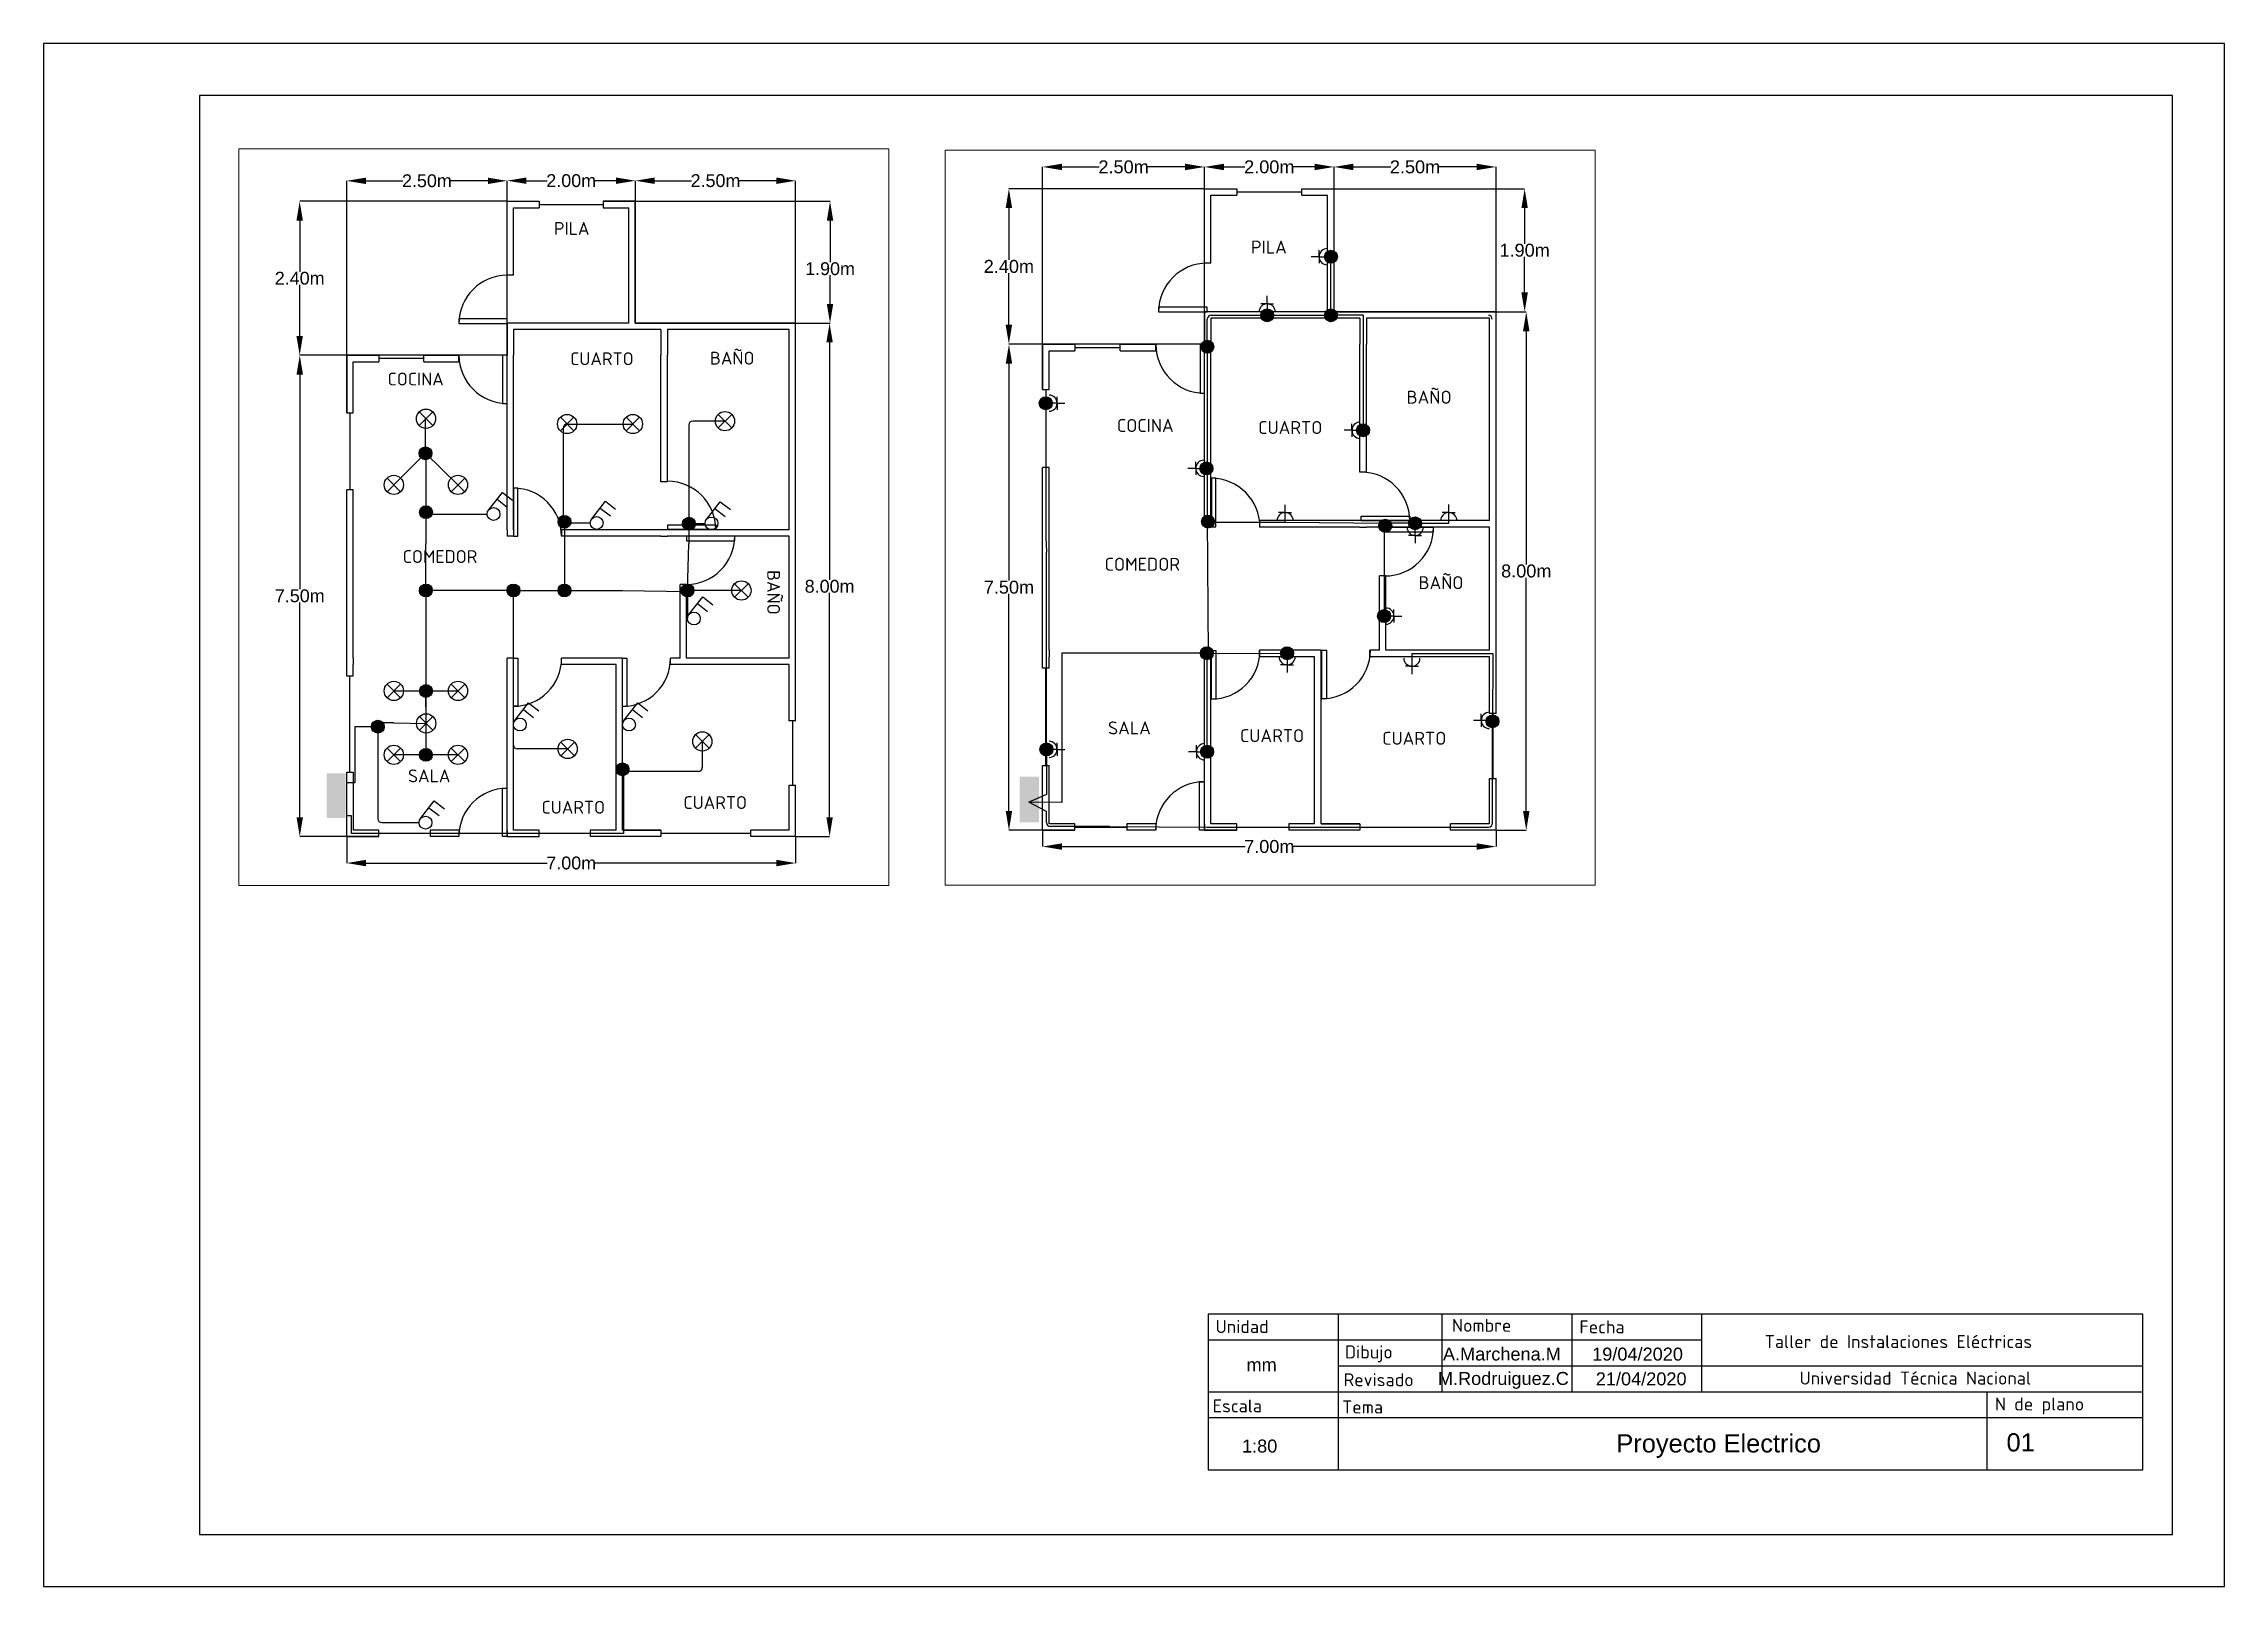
# Paper-space layout 'Presentación2' of a CAD drawing. Header units: millimetres. Extents: x -8 to 412, y -20 to 277.
# The model-space entities are those that its viewports show. They can reach past a viewport. Long polylines and large blocks are cut down to what shows.
import ezdxf
from ezdxf.enums import TextEntityAlignment as Align

# ---------------------------------------------------------------- set-up
doc = ezdxf.new("R2010")
doc.units = ezdxf.units.MM
for name, color, linetype in [('Alambrado', 200, 'Continuous'), ('Artefactos', 90, 'Continuous'), ('CajetinAtributos', 10, 'Continuous'), ('CajetinTexto', 18, 'Continuous'), ('Planta', 12, 'Continuous'), ('Rotulos', 170, 'Continuous'), ('VENTANA', 250, 'Continuous')]:
    doc.layers.add(name, color=color, linetype=linetype)
doc.styles.get("Standard").update_dxf_attribs({"font": 'arial.ttf'})
doc.dimstyles.new('Mio', dxfattribs={"dimtxt": 200, "dimasz": 300, "dimexe": 0.18, "dimexo": 0.0625, "dimgap": 0.09, "dimtad": 0, "dimtih": 1, "dimtoh": 1, "dimlfac": 0.001, "dimzin": 0, "dimdsep": 46, "dimtxsty": 'Standard', "dimcen": 0.09, "dimadec": 0, "dimazin": 0, "dimtfac": 1, "dimtofl": 0, "dimtmove": 0, "dimatfit": 3, "dimfxl": 1, "dimtolj": 1, "dimtzin": 0, "dimarcsym": 0})

psp = doc.layouts.new('Presentación2')

msp = doc.modelspace()

# ---------------------------------------------------------------- texts
at = {"layer": 'Rotulos', "char_height": 200, "attachment_point": 1}
for s, insert in [('{\\fISOCPEUR|b0|i0|c0|p34;PILA}', (11495.29, 13313.743)), ('{\\fISOCPEUR|b0|i0|c0|p34;PILA}', (23211.12, 12936.843)), ('{\\fISOCPEUR|b0|i0|c0|p34;CUARTO}', (11747.245, 11282.852)), ('{\\fISOCPEUR|b0|i0|c0|p34;BAÑO}', (13927.907, 11291.963)), ('{\\fISOCPEUR|b0|i0|c0|p34;COCINA}', (8900.637, 10966.646)), ('{\\fISOCPEUR|b0|i0|c0|p34;BAÑO}', (25614.408, 10619.613)), ('{\\fISOCPEUR|b0|i0|c0|p34;COCINA}', (21142.137, 10183.3)), ('{\\fISOCPEUR|b0|i0|c0|p34;CUARTO}', (23323.019, 10151.713)), ('{\\fISOCPEUR|b0|i0|c0|p34;COMEDOR}', (9136.145, 8199.355)), ('{\\fISOCPEUR|b0|i0|c0|p34;COMEDOR}', (20952.25, 8041.96)), ('{\\fISOCPEUR|b0|i0|c0|p34;BAÑO}', (25797.302, 7757.872)), ('{\\fISOCPEUR|b0|i0|c0|p34;SALA}', (21003.447, 5516.517)), ('{\\fISOCPEUR|b0|i0|c0|p34;CUARTO}', (23041.612, 5396.956)), ('{\\fISOCPEUR|b0|i0|c0|p34;CUARTO}', (25236.351, 5356.364)), ('{\\fISOCPEUR|b0|i0|c0|p34;SALA}', (9217.754, 4781.218)), ('{\\fISOCPEUR|b0|i0|c0|p34;CUARTO}', (11301.257, 4291.395)), ('{\\fISOCPEUR|b0|i0|c0|p34;CUARTO}', (13513.82, 4364.986))]:
    msp.add_mtext_dynamic_manual_height_columns(s, width=633.18574, gutter_width=3342.401, heights=[0], dxfattribs=dict(at, insert=insert))
at = {"layer": 'Rotulos', "insert": (15019.765, 7888.306), "char_height": 200, "attachment_point": 1, "rotation": 270}
msp.add_mtext_dynamic_manual_height_columns('{\\fISOCPEUR|b0|i0|c0|p34;BAÑO}', width=633.18574, gutter_width=3342.401, heights=[0], dxfattribs=at)

# ---------------------------------------------------------------- blocks, each defined once
blk = doc.blocks.new('Cajetin')
at = {"color": 150}
for p, q in [((-65, 15), (-95, 15)), ((-95, 15), (-95, -15)), ((-70, 15), (-70, -15)), ((85, 15), (-65, 15)), ((-50, 15), (-50, 0)), ((-25, 15), (-25, 0)), ((0, 15), (0, 0)), ((85, -15), (85, 15)), ((-65, 10), (-95, 10)), ((0, 10), (-65, 10)), ((-65, 5), (-70, 5)), ((85, 5), (-65, 5)), ((-65, 0), (-95, 0)), ((85, 0), (-65, 0)), ((55, -15), (55, 0)), ((-65, -5), (-95, -5)), ((85, -5), (-65, -5)), ((-95, -15), (85, -15))]:
    blk.add_line(p, q, dxfattribs=at)
at = {"layer": 'CajetinAtributos'}
for tag, p in [('XNOMDIB', (-38.44, 7.32)), ('XNOMREV', (-38.15, 2.61))]:
    blk.add_attdef(tag, text='', height=2.5, dxfattribs=at).set_placement(p, align=Align.MIDDLE_CENTER)
for tag, p, height in [('XFECDIBU', (-21.05, 6.05), 2.5), ('XUNI', (-87.62, 4), 2.5), ('XFECREV', (-20.35, 1.28), 2.5), ('XTEMA', (-16.39, -11.63), 3.5), ('XNUMPLA', (58.75, -11.44), 3.5), ('XECS', (-88.49, -11.65), 2.5)]:
    blk.add_attdef(tag, p, '', height=height, dxfattribs=at)
at = {"layer": 'CajetinTexto', "char_height": 2.5}
for s, width, heights, insert, attachment_point in [('{\\fISOCPEUR|b0|i0|c0|p34;Unidad}', 25, [0], (-93.58, 12.6), 4), ('{\\fISOCPEUR|b0|i0|c0|p34;Nombre}', 25, [0], (-48.07, 12.84), 4), ('{\\fISOCPEUR|b0|i0|c0|p34;Fecha}', 25, [0], (-23.51, 12.54), 4), ('{\\fISOCPEUR|b0|i0|c0|p34;Dibujo}', 25, [0], (-68.68, 7.34), 4), ('{\\fISOCPEUR|b0|i0|c0|p34;Taller de Instalaciones Eléctricas}', 69.5267, [5.81], (37.93, 9.71), 5), ('{\\fISOCPEUR|b0|i0|c0|p34;Revisado}', 25, [0], (-68.94, 2.37), 4), ('{\\fISOCPEUR|b0|i0|c0|p34;Universidad Técnica Nacional}', 69.5267, [5.81], (41.17, 2.68), 5), ('{\\fISOCPEUR|b0|i0|c0|p34;Escala}', 25, [0], (-94.13, -2.67), 4), ('{\\fISOCPEUR|b0|i0|c0|p34;Tema}', 25, [0], (-69.22, -2.88), 4), ('{\\fISOCPEUR|b0|i0|c0|p34;N de plano}', 28.8537, [0], (56.49, -2.68), 4)]:
    blk.add_mtext_dynamic_manual_height_columns(s, width=width, gutter_width=12.5, heights=heights, dxfattribs=dict(at, insert=insert, attachment_point=attachment_point))
blk = doc.blocks.new('lampara')
at = {"layer": 'Artefactos'}
for p, q in [((-106, 106), (106, -106)), ((106, 106), (-106, -106))]:
    blk.add_line(p, q, dxfattribs=at)
blk.add_circle((0, 0), 150, dxfattribs=at)
blk = doc.blocks.new('InterruptorDoble')
at = {"layer": 'Artefactos'}
for p, q in [((-79, 62), (137, 337)), ((137, 337), (295, 215)), ((137, 337), (295, 215)), ((54, 232), (212, 109))]:
    blk.add_line(p, q, dxfattribs=at)
blk.add_circle((0, 0), 100, dxfattribs=at)
blk = doc.blocks.new('Enchufe')
at = {"layer": 'Artefactos'}
for q in [(-100, 125), (0, 246), (100, 125)]:
    blk.add_line((0, 125), q, dxfattribs=at)
blk.add_arc((0, 0), 125, 0, 180, dxfattribs=at)
blk = doc.blocks.new('Caja')
at = {"layer": 'Artefactos'}
h = blk.add_hatch(color=256, dxfattribs=at)
h.dxf.hatch_style = 1
h.paths.add_polyline_path([(156, 392), (-144, 392), (-144, -308), (156, -308)])
blk = doc.blocks.new('Puerta')
at = {"layer": 'Planta'}
for p, q in [((0, 0), (0, 750)), ((0, 750), (70, 750)), ((70, 750), (70, 0)), ((70, 0), (0, 0)), ((70, 0), (0, 0))]:
    blk.add_line(p, q, dxfattribs=at)
blk.add_arc((70, 0), 750, 90, 180, dxfattribs=at)
blk = doc.blocks.new('Puerta2')
at = {"layer": 'Planta'}
for p, q in [((0, 750), (0, 0)), ((70, 750), (0, 750)), ((70, 150), (70, 750)), ((0, 0), (70, 0)), ((70, 0), (70, 150))]:
    blk.add_line(p, q, dxfattribs=at)
blk.add_arc((0, 0), 750, 0, 90, dxfattribs=at)
blk = doc.blocks.new('Caja2')
at = {"layer": 'Artefactos'}
h = blk.add_hatch(color=256, dxfattribs=at)
h.dxf.hatch_style = 1
h.paths.add_polyline_path([(-100, 0, 1), (100, 0, 1)])
blk.add_circle((0, 0), 100, dxfattribs=at)
blk = doc.blocks.new('*D14')
at = {"layer": 'CajetinTexto', "color": 0, "lineweight": -2, "transparency": 16777216}
for p, q in [((8264, 11237), (7531, 11237)), ((7531, 10937), (7531, 7589)), ((7531, 4037), (7531, 7385)), ((8264, 3737), (7531, 3737))]:
    blk.add_line(p, q, dxfattribs=at)
at = {"layer": 'CajetinTexto', "color": 0, "transparency": 16777216}
for points in [[(7481, 10937), (7581, 10937), (7531, 11237)], [(7481, 4037), (7581, 4037), (7531, 3737)]]:
    blk.add_solid(points, dxfattribs=at)
at = {"layer": 'Defpoints', "color": 0, "transparency": 16777216}
for p in [(8264, 11237), (7531, 3737), (8264, 3737)]:
    blk.add_point(p, dxfattribs=at)
at = {"layer": 'CajetinTexto', "color": 0, "transparency": 16777216, "insert": (7531, 7487), "char_height": 200, "attachment_point": 5}
blk.add_mtext('\\A1;7.50m', dxfattribs=at)
blk = doc.blocks.new('*D15')
at = {"layer": 'CajetinTexto', "color": 0, "lineweight": -2, "transparency": 16777216}
for p, q in [((8264, 3737), (8264, 3322)), ((15264, 3737), (15264, 3322)), ((8564, 3322), (11391, 3322)), ((14964, 3322), (12136, 3322))]:
    blk.add_line(p, q, dxfattribs=at)
at = {"layer": 'CajetinTexto', "color": 0, "transparency": 16777216}
for points in [[(8564, 3372), (8564, 3272), (8264, 3322)], [(14964, 3372), (14964, 3272), (15264, 3322)]]:
    blk.add_solid(points, dxfattribs=at)
at = {"layer": 'Defpoints', "color": 0, "transparency": 16777216}
for p in [(8264, 3737), (15264, 3737), (15264, 3322)]:
    blk.add_point(p, dxfattribs=at)
at = {"layer": 'CajetinTexto', "color": 0, "transparency": 16777216, "insert": (11764, 3322), "char_height": 200, "attachment_point": 5}
blk.add_mtext('\\A1;7.00m', dxfattribs=at)
blk = doc.blocks.new('*D16')
at = {"layer": 'CajetinTexto', "color": 0, "lineweight": -2, "transparency": 16777216}
for p, q in [((15264, 11737), (15793, 11737)), ((15793, 11437), (15793, 7737)), ((15793, 4037), (15793, 7533)), ((15264, 3737), (15793, 3737))]:
    blk.add_line(p, q, dxfattribs=at)
at = {"layer": 'CajetinTexto', "color": 0, "transparency": 16777216}
for points in [[(15743, 11437), (15843, 11437), (15793, 11737)], [(15743, 4037), (15843, 4037), (15793, 3737)]]:
    blk.add_solid(points, dxfattribs=at)
at = {"layer": 'Defpoints', "color": 0, "transparency": 16777216}
for p in [(15264, 11737), (15264, 3737), (15793, 3737)]:
    blk.add_point(p, dxfattribs=at)
at = {"layer": 'CajetinTexto', "color": 0, "transparency": 16777216, "insert": (15793, 7635), "char_height": 200, "attachment_point": 5}
blk.add_mtext('\\A1;8.00m', dxfattribs=at)
blk = doc.blocks.new('*D17')
at = {"layer": 'CajetinTexto', "color": 0, "lineweight": -2, "transparency": 16777216}
for p, q in [((12764, 13637), (15800, 13637)), ((15800, 13337), (15800, 12687)), ((15800, 12037), (15800, 12483)), ((12764, 11737), (15800, 11737))]:
    blk.add_line(p, q, dxfattribs=at)
at = {"layer": 'CajetinTexto', "color": 0, "transparency": 16777216}
for points in [[(15750, 13337), (15850, 13337), (15800, 13637)], [(15750, 12037), (15850, 12037), (15800, 11737)]]:
    blk.add_solid(points, dxfattribs=at)
at = {"layer": 'Defpoints', "color": 0, "transparency": 16777216}
for p in [(12764, 13637), (12764, 11737), (15800, 11737)]:
    blk.add_point(p, dxfattribs=at)
at = {"layer": 'CajetinTexto', "color": 0, "transparency": 16777216, "insert": (15800, 12585), "char_height": 200, "attachment_point": 5}
blk.add_mtext('\\A1;1.90m', dxfattribs=at)
blk = doc.blocks.new('*D18')
at = {"layer": 'CajetinTexto', "color": 0, "lineweight": -2, "transparency": 16777216}
for p, q in [((10764, 13637), (10764, 13958)), ((11064, 13958), (11388, 13958)), ((12464, 13958), (12139, 13958)), ((12764, 13637), (12764, 13958))]:
    blk.add_line(p, q, dxfattribs=at)
at = {"layer": 'CajetinTexto', "color": 0, "transparency": 16777216}
for points in [[(11064, 14008), (11064, 13908), (10764, 13958)], [(12464, 14008), (12464, 13908), (12764, 13958)]]:
    blk.add_solid(points, dxfattribs=at)
at = {"layer": 'Defpoints', "color": 0, "transparency": 16777216}
for p in [(12764, 13958), (10764, 13637), (12764, 13637)]:
    blk.add_point(p, dxfattribs=at)
at = {"layer": 'CajetinTexto', "color": 0, "transparency": 16777216, "insert": (11764, 13958), "char_height": 200, "attachment_point": 5}
blk.add_mtext('\\A1;2.00m', dxfattribs=at)
blk = doc.blocks.new('*D19')
at = {"layer": 'CajetinTexto', "color": 0, "lineweight": -2, "transparency": 16777216}
for p, q in [((10764, 13637), (7530, 13637)), ((7530, 13337), (7530, 12539)), ((7530, 11537), (7530, 12335)), ((10694, 11237), (7530, 11237))]:
    blk.add_line(p, q, dxfattribs=at)
at = {"layer": 'CajetinTexto', "color": 0, "transparency": 16777216}
for points in [[(7480, 13337), (7580, 13337), (7530, 13637)], [(7480, 11537), (7580, 11537), (7530, 11237)]]:
    blk.add_solid(points, dxfattribs=at)
at = {"layer": 'Defpoints', "color": 0, "transparency": 16777216}
for p in [(7530, 13637), (10764, 13637), (10694, 11237)]:
    blk.add_point(p, dxfattribs=at)
at = {"layer": 'CajetinTexto', "color": 0, "transparency": 16777216, "insert": (7530, 12437), "char_height": 200, "attachment_point": 5}
blk.add_mtext('\\A1;2.40m', dxfattribs=at)
blk = doc.blocks.new('*D20')
at = {"layer": 'CajetinTexto', "color": 0, "lineweight": -2, "transparency": 16777216}
for p, q in [((8264, 11237), (8264, 13956)), ((8564, 13956), (9138, 13956)), ((10464, 13956), (9889, 13956)), ((10764, 11237), (10764, 13956))]:
    blk.add_line(p, q, dxfattribs=at)
at = {"layer": 'CajetinTexto', "color": 0, "transparency": 16777216}
for points in [[(8564, 14006), (8564, 13906), (8264, 13956)], [(10464, 14006), (10464, 13906), (10764, 13956)]]:
    blk.add_solid(points, dxfattribs=at)
at = {"layer": 'Defpoints', "color": 0, "transparency": 16777216}
for p in [(8264, 13956), (8264, 11237), (10764, 11237)]:
    blk.add_point(p, dxfattribs=at)
at = {"layer": 'CajetinTexto', "color": 0, "transparency": 16777216, "insert": (9514, 13956), "char_height": 200, "attachment_point": 5}
blk.add_mtext('\\A1;2.50m', dxfattribs=at)
blk = doc.blocks.new('*D21')
at = {"layer": 'CajetinTexto', "color": 0, "lineweight": -2, "transparency": 16777216}
for p, q in [((12764, 11737), (12764, 13958)), ((13064, 13958), (13638, 13958)), ((14964, 13958), (14389, 13958)), ((15264, 11737), (15264, 13958))]:
    blk.add_line(p, q, dxfattribs=at)
at = {"layer": 'CajetinTexto', "color": 0, "transparency": 16777216}
for points in [[(13064, 14008), (13064, 13908), (12764, 13958)], [(14964, 14008), (14964, 13908), (15264, 13958)]]:
    blk.add_solid(points, dxfattribs=at)
at = {"layer": 'Defpoints', "color": 0, "transparency": 16777216}
for p in [(15264, 13958), (12764, 11737), (15264, 11737)]:
    blk.add_point(p, dxfattribs=at)
at = {"layer": 'CajetinTexto', "color": 0, "transparency": 16777216, "insert": (14014, 13958), "char_height": 200, "attachment_point": 5}
blk.add_mtext('\\A1;2.50m', dxfattribs=at)
blk = doc.blocks.new('*D22')
at = {"layer": 'CajetinTexto', "color": 0, "lineweight": -2, "transparency": 16777216}
for p, q in [((22494, 13737), (22494, 14073)), ((22794, 14073), (23119, 14073)), ((24194, 14073), (23869, 14073)), ((24494, 13737), (24494, 14073))]:
    blk.add_line(p, q, dxfattribs=at)
at = {"layer": 'CajetinTexto', "color": 0, "transparency": 16777216}
for points in [[(22794, 14123), (22794, 14023), (22494, 14073)], [(24194, 14123), (24194, 14023), (24494, 14073)]]:
    blk.add_solid(points, dxfattribs=at)
at = {"layer": 'Defpoints', "color": 0, "transparency": 16777216}
for p in [(24494, 14073), (22494, 13737), (24494, 13737)]:
    blk.add_point(p, dxfattribs=at)
at = {"layer": 'CajetinTexto', "color": 0, "transparency": 16777216, "insert": (23494, 14073), "char_height": 200, "attachment_point": 5}
blk.add_mtext('\\A1;2.00m', dxfattribs=at)
blk = doc.blocks.new('*D23')
at = {"layer": 'CajetinTexto', "color": 0, "lineweight": -2, "transparency": 16777216}
for p, q in [((24494, 11837), (24494, 14073)), ((24794, 14073), (25369, 14073)), ((26694, 14073), (26119, 14073)), ((26994, 11837), (26994, 14073))]:
    blk.add_line(p, q, dxfattribs=at)
at = {"layer": 'CajetinTexto', "color": 0, "transparency": 16777216}
for points in [[(24794, 14123), (24794, 14023), (24494, 14073)], [(26694, 14123), (26694, 14023), (26994, 14073)]]:
    blk.add_solid(points, dxfattribs=at)
at = {"layer": 'Defpoints', "color": 0, "transparency": 16777216}
for p in [(26994, 14073), (24494, 11837), (26994, 11837)]:
    blk.add_point(p, dxfattribs=at)
at = {"layer": 'CajetinTexto', "color": 0, "transparency": 16777216, "insert": (25744, 14073), "char_height": 200, "attachment_point": 5}
blk.add_mtext('\\A1;2.50m', dxfattribs=at)
blk = doc.blocks.new('*D24')
at = {"layer": 'CajetinTexto', "color": 0, "lineweight": -2, "transparency": 16777216}
for p, q in [((19994, 11337), (19994, 14074)), ((20294, 14073), (20869, 14073)), ((22195, 14073), (21620, 14073)), ((22495, 11299), (22495, 14074))]:
    blk.add_line(p, q, dxfattribs=at)
at = {"layer": 'CajetinTexto', "color": 0, "transparency": 16777216}
for points in [[(20294, 14123), (20294, 14023), (19994, 14073)], [(22195, 14123), (22195, 14023), (22495, 14073)]]:
    blk.add_solid(points, dxfattribs=at)
at = {"layer": 'Defpoints', "color": 0, "transparency": 16777216}
for p in [(19994, 14073), (19994, 11337), (22495, 11299)]:
    blk.add_point(p, dxfattribs=at)
at = {"layer": 'CajetinTexto', "color": 0, "transparency": 16777216, "insert": (21245, 14073), "char_height": 200, "attachment_point": 5}
blk.add_mtext('\\A1;2.50m', dxfattribs=at)
blk = doc.blocks.new('*D25')
at = {"layer": 'CajetinTexto', "color": 0, "lineweight": -2, "transparency": 16777216}
for p, q in [((26994, 11837), (27461, 11837)), ((27461, 11537), (27461, 7939)), ((27461, 4137), (27461, 7735)), ((26994, 3837), (27461, 3837))]:
    blk.add_line(p, q, dxfattribs=at)
at = {"layer": 'CajetinTexto', "color": 0, "transparency": 16777216}
for points in [[(27411, 11537), (27511, 11537), (27461, 11837)], [(27411, 4137), (27511, 4137), (27461, 3837)]]:
    blk.add_solid(points, dxfattribs=at)
at = {"layer": 'Defpoints', "color": 0, "transparency": 16777216}
for p in [(26994, 11837), (27461, 11837), (26994, 3837)]:
    blk.add_point(p, dxfattribs=at)
at = {"layer": 'CajetinTexto', "color": 0, "transparency": 16777216, "insert": (27461, 7837), "char_height": 200, "attachment_point": 5}
blk.add_mtext('\\A1;8.00m', dxfattribs=at)
blk = doc.blocks.new('*D26')
at = {"layer": 'CajetinTexto', "color": 0, "lineweight": -2, "transparency": 16777216}
for p, q in [((24494, 13737), (27436, 13737)), ((27436, 13437), (27436, 12889)), ((27436, 12137), (27436, 12685)), ((24494, 11837), (27436, 11837))]:
    blk.add_line(p, q, dxfattribs=at)
at = {"layer": 'CajetinTexto', "color": 0, "transparency": 16777216}
for points in [[(27386, 13437), (27486, 13437), (27436, 13737)], [(27386, 12137), (27486, 12137), (27436, 11837)]]:
    blk.add_solid(points, dxfattribs=at)
at = {"layer": 'Defpoints', "color": 0, "transparency": 16777216}
for p in [(24494, 13737), (27436, 13737), (24494, 11837)]:
    blk.add_point(p, dxfattribs=at)
at = {"layer": 'CajetinTexto', "color": 0, "transparency": 16777216, "insert": (27436, 12787), "char_height": 200, "attachment_point": 5}
blk.add_mtext('\\A1;1.90m', dxfattribs=at)
blk = doc.blocks.new('*D27')
at = {"layer": 'CajetinTexto', "color": 0, "lineweight": -2, "transparency": 16777216}
for p, q in [((19994, 11337), (19474, 11337)), ((19475, 11037), (19475, 7689)), ((19475, 4137), (19475, 7485)), ((19994, 3837), (19474, 3837))]:
    blk.add_line(p, q, dxfattribs=at)
at = {"layer": 'CajetinTexto', "color": 0, "transparency": 16777216}
for points in [[(19425, 11037), (19525, 11037), (19475, 11337)], [(19425, 4137), (19525, 4137), (19475, 3837)]]:
    blk.add_solid(points, dxfattribs=at)
at = {"layer": 'Defpoints', "color": 0, "transparency": 16777216}
for p in [(19994, 11337), (19475, 3837), (19994, 3837)]:
    blk.add_point(p, dxfattribs=at)
at = {"layer": 'CajetinTexto', "color": 0, "transparency": 16777216, "insert": (19475, 7587), "char_height": 200, "attachment_point": 5}
blk.add_mtext('\\A1;7.50m', dxfattribs=at)
blk = doc.blocks.new('*D28')
at = {"layer": 'CajetinTexto', "color": 0, "lineweight": -2, "transparency": 16777216}
for p, q in [((19994, 3837), (19994, 3586)), ((26994, 3837), (26994, 3586)), ((20294, 3586), (23121, 3586)), ((26694, 3586), (23867, 3586))]:
    blk.add_line(p, q, dxfattribs=at)
at = {"layer": 'CajetinTexto', "color": 0, "transparency": 16777216}
for points in [[(20294, 3636), (20294, 3536), (19994, 3586)], [(26694, 3636), (26694, 3536), (26994, 3586)]]:
    blk.add_solid(points, dxfattribs=at)
at = {"layer": 'Defpoints', "color": 0, "transparency": 16777216}
for p in [(19994, 3837), (26994, 3837), (26994, 3586)]:
    blk.add_point(p, dxfattribs=at)
at = {"layer": 'CajetinTexto', "color": 0, "transparency": 16777216, "insert": (23494, 3586), "char_height": 200, "attachment_point": 5}
blk.add_mtext('\\A1;7.00m', dxfattribs=at)
blk = doc.blocks.new('*D29')
at = {"layer": 'CajetinTexto', "color": 0, "lineweight": -2, "transparency": 16777216}
for p, q in [((22494, 13737), (19474, 13737)), ((19474, 13437), (19474, 12639)), ((19474, 11637), (19474, 12435)), ((22494, 11337), (19474, 11337))]:
    blk.add_line(p, q, dxfattribs=at)
at = {"layer": 'CajetinTexto', "color": 0, "transparency": 16777216}
for points in [[(19424, 13437), (19524, 13437), (19474, 13737)], [(19424, 11637), (19524, 11637), (19474, 11337)]]:
    blk.add_solid(points, dxfattribs=at)
at = {"layer": 'Defpoints', "color": 0, "transparency": 16777216}
for p in [(22494, 13737), (19474, 11337), (22494, 11337)]:
    blk.add_point(p, dxfattribs=at)
at = {"layer": 'CajetinTexto', "color": 0, "transparency": 16777216, "insert": (19474, 12537), "char_height": 200, "attachment_point": 5}
blk.add_mtext('\\A1;2.40m', dxfattribs=at)

# ---------------------------------------------------------------- dimensions: what is measured, and where the dimension line sits
at = {"layer": 'CajetinTexto'}
for base, p1, p2, picture, middle in [((19994.012, 14073.349), (22495.04, 11299.105), (19994.012, 11337.171), '*D24', (21244.526, 14073.349)), ((24494.012, 14073.169), (22494.012, 13737.171), (24494.012, 13737.171), '*D22', (23494.012, 14073.169)), ((26994.012, 14073.169), (24494.012, 11837.171), (26994.012, 11837.171), '*D23', (25744.012, 14073.169)), ((8263.601, 13955.662), (10763.601, 11237.171), (8263.601, 11237.171), '*D20', (9513.601, 13955.662)), ((12763.601, 13957.998), (10763.601, 13637.171), (12763.601, 13637.171), '*D18', (11763.601, 13957.998)), ((15263.601, 13957.998), (12763.601, 11737.171), (15263.601, 11737.171), '*D21', (14013.601, 13957.998)), ((15263.601, 3321.902), (8263.601, 3737.171), (15263.601, 3737.171), '*D15', (11763.601, 3321.902)), ((26994.012, 3585.873), (19994.012, 3837.171), (26994.012, 3837.171), '*D28', (23494.012, 3585.873))]:
    dim = msp.add_linear_dim(base=base, p1=p1, p2=p2, dimstyle='Mio', override={"dimpost": 'm'}, dxfattribs=at)
    dim.commit()
    dim.dimension.update_dxf_attribs({"geometry": picture, "text_midpoint": middle})
for base, p1, p2, picture, middle in [((7530.221, 13637.171), (10693.601, 11237.171), (10763.601, 13637.171), '*D19', (7530.221, 12437.171)), ((15800.144, 11737.171), (12763.601, 13637.171), (12763.601, 11737.171), '*D17', (15800.144, 12585.057)), ((15792.509, 3737.171), (15263.601, 11737.171), (15263.601, 3737.171), '*D16', (15792.509, 7635.057)), ((7531.068, 3737.171), (8263.601, 11237.171), (8263.601, 3737.171), '*D14', (7531.068, 7487.171))]:
    dim = msp.add_linear_dim(base=base, p1=p1, p2=p2, angle=90, dimstyle='Mio', override={"dimpost": 'm'}, dxfattribs=at)
    dim.commit()
    dim.dimension.update_dxf_attribs({"geometry": picture, "text_midpoint": middle, "dimtype": 160})
for base, p1, p2, picture, middle in [((19474.394, 11337.171), (22494.012, 13737.171), (22494.012, 11337.171), '*D29', (19474.394, 12537.171)), ((27435.97, 13737.171), (24494.012, 11837.171), (24494.012, 13737.171), '*D26', (27435.97, 12787.171)), ((27460.97, 11837.171), (26994.012, 3837.171), (26994.012, 11837.171), '*D25', (27460.97, 7837.171)), ((19474.574, 3837.171), (19994.012, 11337.171), (19994.012, 3837.171), '*D27', (19474.574, 7587.171))]:
    dim = msp.add_linear_dim(base=base, p1=p1, p2=p2, angle=90, dimstyle='Mio', override={"dimpost": 'm'}, dxfattribs=at)
    dim.commit()
    dim.dimension.update_dxf_attribs({"geometry": picture, "text_midpoint": middle})

# ---------------------------------------------------------------- linework, layer by layer
at = {"layer": 'Alambrado'}
for p, q in [((24263.357, 12687.922), (24446.408, 12687.922)), ((24446.408, 11783.603), (24446.408, 12687.922)), ((22597.213, 11783.603), (23461.159, 11783.603)), ((23461.159, 11962.171), (23461.159, 11783.603)), ((23461.159, 11783.603), (24446.408, 11783.603)), ((24941.834, 11783.603), (24446.408, 11783.603)), ((24941.834, 11783.603), (24941.834, 10009.852)), ((22537.213, 11299.105), (22537.213, 11723.603)), ((22537.213, 11299.105), (22537.213, 9421.594)), ((9491.431, 9708.67), (9491.431, 10247.946)), ((11641.129, 10105.256), (11641.129, 8683.798)), ((11701.129, 10165.256), (12724.865, 10165.256)), ((13598.764, 10149.997), (13598.764, 8675.634)), ((14161.657, 10209.997), (13658.764, 10209.997)), ((20219.012, 10427.436), (20043.582, 10427.436)), ((20043.582, 10427.436), (20043.582, 8359.314)), ((24769.012, 10009.852), (24941.834, 10009.852)), ((9491.431, 9708.67), (8998.812, 9216.052)), ((9491.431, 9708.67), (9998.301, 9216.924)), ((9498.121, 9715.005), (9498.121, 8822.479)), ((22358.168, 9421.594), (22523.168, 9421.594)), ((22537.213, 9421.594), (22537.213, 8650.656)), ((9498.121, 8822.479), (9498.121, 8299.314)), ((9558.121, 8762.479), (10453.25, 8762.479)), ((11658.702, 8641.372), (11658.702, 7570.954)), ((11701.129, 8623.798), (12062.152, 8623.798)), ((13598.764, 8675.634), (13598.764, 8299.314)), ((13658.764, 8615.634), (13851.428, 8615.634)), ((22537.213, 8650.656), (22551.585, 6548.06)), ((22597.213, 8590.656), (23738.756, 8590.656)), ((23738.756, 8590.656), (23738.756, 8739.524)), ((23738.756, 8590.656), (25326.997, 8573.659)), ((25266.997, 8513.659), (25266.997, 7142.018)), ((25745.547, 8573.659), (25326.997, 8573.659)), ((25745.547, 8386.965), (25745.547, 8573.659)), ((25745.547, 8573.659), (26264.675, 8573.659)), ((26264.675, 8573.659), (26264.675, 8740.634)), ((9498.121, 7570.954), (9498.121, 8299.314)), ((13578.497, 7570.954), (13598.764, 8299.314)), ((20043.582, 8359.314), (20054.012, 8127.975)), ((20054.012, 7510.954), (20054.012, 8127.975)), ((10863.601, 7570.954), (9498.121, 7570.954)), ((9498.121, 7570.954), (9498.121, 6005.062)), ((10863.601, 5481.44), (10863.601, 7570.954)), ((10863.601, 7570.954), (12564.95, 7570.954)), ((12564.95, 7570.954), (13594.733, 7553.38)), ((13577.159, 7510.954), (13577.159, 7133.829)), ((14417.891, 7570.954), (13637.159, 7570.954)), ((20054.012, 6230.525), (20054.012, 7510.954)), ((25419.012, 7142.018), (25266.997, 7142.018)), ((22429.938, 6568.548), (20292.297, 6568.548)), ((20292.297, 6568.548), (20292.297, 4267.19)), ((22534.012, 5968.722), (22534.012, 6505.634)), ((22594.012, 6565.634), (23769.094, 6567.993)), ((23769.091, 6565.634), (23768.815, 6390.634)), ((25695.604, 6565.634), (25695.604, 6367.65)), ((25695.604, 6565.634), (26946.662, 6565.634)), ((26946.662, 6565.634), (26940.502, 5472.21)), ((20054.012, 5085.303), (20054.012, 6230.525)), ((8997.94, 6005.062), (9998.302, 6005.062)), ((9502.147, 5498.762), (9498.121, 6005.062)), ((9498.121, 6005.062), (9498.121, 5008.9)), ((22534.012, 5968.722), (22534.012, 5968.722)), ((22534.012, 5048.866), (22534.012, 5968.722)), ((8749.095, 5446.981), (8389.909, 5446.981)), ((8389.909, 5446.981), (8389.909, 4574.856)), ((8749.095, 5446.981), (8749.095, 4012.672)), ((8997.94, 5506.981), (8809.095, 5506.981)), ((8997.94, 5506.981), (9502.147, 5498.762)), ((10863.601, 5160.781), (10863.601, 5481.44)), ((12563.712, 4811.212), (12564.95, 5481.625)), ((26880.502, 5532.21), (26765.48, 5532.21)), ((26940.502, 3947.171), (26940.502, 5472.21)), ((11708.095, 5100.781), (10923.601, 5100.781)), ((13808.385, 5218.033), (13808.385, 4811.101)), ((20219.012, 5085.303), (20054.012, 5085.303)), ((20054.012, 5085.303), (20054.012, 4387.171)), ((9998.302, 5008.9), (8997.94, 5008.9)), ((12581.246, 4768.714), (12581.246, 3780.629)), ((13748.385, 4751.101), (12623.712, 4751.101)), ((22369.012, 5048.866), (22534.012, 5048.866)), ((8389.909, 4574.856), (8263.601, 4574.856)), ((20054.012, 4387.171), (19783.102, 4269.995)), ((8339.388, 4059.112), (8263.601, 4059.112)), ((8339.388, 3780.629), (8339.388, 4059.112)), ((20054.012, 4127.418), (19783.102, 4269.995)), ((20292.297, 4267.19), (19783.102, 4269.995)), ((20054.012, 3957.171), (20054.012, 4127.418)), ((10826.048, 3780.629), (8339.388, 3780.629)), ((8809.095, 3952.672), (9392.118, 3952.672)), ((12581.246, 3780.629), (10826.048, 3780.629)), ((21030.843, 3897.171), (20114.012, 3897.171)), ((21030.843, 3897.171), (22534.012, 3887.171)), ((22534.012, 3887.171), (25975.131, 3887.171)), ((25975.131, 3887.171), (26880.502, 3887.171))]:
    msp.add_line(p, q, dxfattribs=at)
for centre, start, end in [((22597.213, 11723.603), 90, 180), ((26876.507, 11723.603), 360, 90), ((11701.129, 10105.256), 90, 180), ((13658.764, 10149.997), 90, 180), ((9558.121, 8822.479), 180, 270), ((11701.129, 8683.798), 180, 270), ((13658.764, 8675.634), 180, 270), ((22597.213, 8650.656), 180, 270), ((25326.997, 8513.659), 90, 180), ((13637.159, 7510.954), 90, 180), ((22594.012, 6505.634), 90, 180), ((8809.095, 5446.981), 90, 180), ((26880.502, 5472.21), 0, 90), ((10923.601, 5160.781), 180, 270), ((12623.712, 4811.101), 179.8941394, 270), ((13748.385, 4811.101), 270, 0), ((8809.095, 4012.672), 180, 270), ((20114.012, 3957.171), 180, 270), ((26880.502, 3947.171), 270, 0)]:
    msp.add_arc(centre, 60, start, end, dxfattribs=at)
at = {"layer": 'Planta'}
for p, q in [((10763.601, 13637.171), (11263.601, 13637.171)), ((10763.601, 12487.171), (10763.601, 13637.171)), ((10763.601, 13637.171), (11263.601, 13637.171)), ((10863.601, 12487.171), (10863.601, 13537.171)), ((10863.601, 13537.171), (11263.601, 13537.171)), ((11263.601, 13637.171), (11263.601, 13537.171)), ((11263.601, 13587.171), (12263.601, 13587.171)), ((12763.601, 13637.171), (12263.601, 13637.171)), ((12263.601, 13637.171), (12263.601, 13537.171)), ((12263.601, 13637.171), (12763.601, 13637.171)), ((12263.601, 13537.171), (12663.601, 13537.171)), ((12663.601, 11737.171), (12663.601, 13537.171)), ((12763.601, 11737.171), (12763.601, 13637.171)), ((22494.012, 12587.171), (22494.012, 13737.171)), ((22494.012, 13737.171), (22994.012, 13737.171)), ((22494.012, 13737.171), (22994.012, 13737.171)), ((22594.012, 12587.171), (22594.012, 13637.171)), ((22594.012, 13637.171), (22994.012, 13637.171)), ((22994.012, 13737.171), (22994.012, 13637.171)), ((22994.012, 13687.171), (23994.012, 13687.608)), ((23994.012, 13637.171), (23994.012, 13737.171)), ((23994.012, 13737.171), (24494.012, 13737.171)), ((23994.012, 13637.171), (24394.012, 13637.171)), ((24394.012, 11837.171), (24394.012, 13637.171)), ((24494.012, 11837.171), (24494.012, 13737.171)), ((10863.601, 12487.171), (10763.601, 12487.171)), ((22594.012, 12587.171), (22494.012, 12587.171)), ((22494.012, 11837.171), (22494.012, 11337.171)), ((22494.012, 11737.171), (22494.012, 11837.171)), ((22594.012, 11837.171), (22494.012, 11837.171)), ((24394.012, 11837.171), (22594.012, 11837.171)), ((26994.012, 11837.171), (24494.012, 11837.171)), ((26994.012, 5637.171), (26994.012, 11837.171)), ((10763.601, 11737.171), (10763.601, 11237.171)), ((10763.601, 11637.171), (10763.601, 11737.171)), ((10863.601, 11737.171), (10763.601, 11737.171)), ((12663.601, 11737.171), (10863.601, 11737.171)), ((10863.601, 11637.171), (10863.601, 11237.171)), ((12763.601, 11637.171), (10863.601, 11637.171)), ((15263.601, 11737.171), (12763.601, 11737.171)), ((13163.601, 11637.171), (12763.601, 11637.171)), ((13163.601, 11637.171), (13163.601, 11237.171)), ((13263.601, 11637.171), (13263.601, 11237.171)), ((15163.601, 11637.171), (13263.601, 11637.171)), ((15163.601, 8515.634), (15163.601, 11637.171)), ((15263.601, 5537.171), (15263.601, 11737.171)), ((22594.012, 11737.171), (22594.012, 11337.171)), ((24494.012, 11737.171), (22594.012, 11737.171)), ((24894.012, 11737.171), (24494.012, 11737.171)), ((24894.012, 11737.171), (24894.012, 11337.171)), ((26894.012, 11737.171), (24994.012, 11737.171)), ((24994.012, 11737.171), (24994.012, 11337.171)), ((26894.012, 8615.634), (26894.012, 11737.171)), ((8263.601, 11237.171), (8763.601, 11237.171)), ((8263.601, 11237.171), (8763.601, 11237.171)), ((8263.601, 11237.171), (8263.601, 10337.171)), ((8263.601, 10337.171), (8263.601, 11237.171)), ((8363.601, 11137.171), (8763.601, 11137.171)), ((8363.601, 10337.171), (8363.601, 11137.171)), ((8763.601, 11237.171), (8763.601, 11137.171)), ((9463.601, 11187.171), (8763.601, 11187.171)), ((9463.601, 11137.171), (9463.601, 11237.171)), ((9463.601, 11237.171), (10013.601, 11237.171)), ((9463.601, 11137.171), (10013.601, 11137.171)), ((10013.601, 11137.171), (10013.601, 11237.171)), ((10763.601, 8515.634), (10763.601, 11237.171)), ((10863.601, 8515.634), (10863.601, 11237.171)), ((13163.601, 9265.634), (13163.601, 11237.171)), ((13263.601, 9265.634), (13263.601, 11237.171)), ((19994.012, 11337.171), (20494.012, 11337.171)), ((19994.012, 11337.171), (20494.012, 11337.171)), ((19994.012, 11337.171), (19994.012, 10637.171)), ((19994.012, 10637.171), (19994.012, 11337.171)), ((20094.012, 11237.171), (20494.012, 11237.171)), ((20094.012, 10637.171), (20094.012, 11237.171)), ((20494.012, 11337.171), (20494.012, 11237.171)), ((20494.012, 11287.171), (21194.012, 11287.171)), ((21194.012, 11237.171), (21194.012, 11337.171)), ((21194.012, 11337.171), (21744.012, 11337.171)), ((21194.012, 11237.171), (21744.012, 11237.171)), ((21744.012, 11237.171), (21744.012, 11337.171)), ((22494.012, 8615.634), (22494.012, 11337.171)), ((22594.012, 8615.634), (22594.012, 11337.171)), ((24894.012, 9365.634), (24894.012, 11337.171)), ((24994.012, 9365.634), (24994.012, 11337.171)), ((19994.012, 10637.171), (20094.012, 10637.171)), ((20044.012, 10637.171), (20044.012, 9437.171)), ((8263.601, 10337.171), (8363.601, 10337.171)), ((8313.601, 10337.171), (8313.601, 9137.171)), ((19994.012, 6337.171), (19994.012, 9437.171)), ((20094.012, 9437.171), (19994.012, 9437.171)), ((20094.012, 8615.634), (20094.012, 9437.171)), ((8263.601, 6237.171), (8263.601, 9137.171)), ((8363.601, 9137.171), (8263.601, 9137.171)), ((8363.601, 8515.634), (8363.601, 9137.171)), ((13263.601, 9265.634), (13163.601, 9265.634)), ((24994.012, 9365.634), (24894.012, 9365.634)), ((8363.601, 8415.634), (8363.601, 8515.634)), ((10763.601, 8515.634), (10763.601, 8415.634)), ((10863.601, 8515.634), (10863.601, 8415.634)), ((13163.601, 8515.634), (11613.601, 8515.634)), ((11613.601, 8515.634), (11613.601, 8415.634)), ((13263.601, 8515.634), (13163.601, 8515.634)), ((15163.601, 8515.634), (13263.601, 8515.634)), ((20094.012, 8515.634), (20094.012, 8615.634)), ((20094.012, 6615.634), (20094.012, 8515.634)), ((22494.012, 8615.634), (22494.012, 8515.634)), ((22594.012, 8515.634), (22494.012, 8515.634)), ((22594.012, 8615.634), (22594.012, 8515.634)), ((24894.012, 8615.634), (23344.012, 8615.634)), ((23344.012, 8615.634), (23344.012, 8515.634)), ((24894.012, 8515.634), (23344.012, 8515.634)), ((24994.012, 8615.634), (24894.012, 8615.634)), ((24894.012, 8515.634), (24994.012, 8515.634)), ((26894.012, 8615.634), (24994.012, 8615.634)), ((25194.012, 8515.634), (24994.012, 8515.634)), ((25294.012, 8515.634), (25194.012, 8515.634)), ((26894.012, 8515.634), (25294.012, 8515.634)), ((26894.012, 6615.634), (26894.012, 8515.634)), ((8363.601, 6515.634), (8363.601, 8415.634)), ((10863.601, 8415.634), (10763.601, 8415.634)), ((13163.601, 8415.634), (11613.601, 8415.634)), ((13163.601, 8415.634), (13263.601, 8415.634)), ((13463.601, 8415.634), (13263.601, 8415.634)), ((13563.601, 8415.634), (13463.601, 8415.634)), ((15163.601, 8415.634), (13563.601, 8415.634)), ((15163.601, 6515.634), (15163.601, 8415.634)), ((25194.012, 6615.634), (25194.012, 7765.634)), ((25294.012, 7765.634), (25194.012, 7765.634)), ((25294.012, 6615.634), (25294.012, 7765.634)), ((13463.601, 6515.634), (13463.601, 7665.634)), ((13563.601, 7665.634), (13463.601, 7665.634)), ((13563.601, 6515.634), (13563.601, 7665.634)), ((8363.601, 6515.634), (8363.601, 6415.634)), ((8363.601, 6237.171), (8363.601, 6415.634)), ((10863.601, 6515.634), (10763.601, 6515.634)), ((10763.601, 6415.634), (10763.601, 6515.634)), ((10763.601, 3837.171), (10763.601, 6415.634)), ((10863.601, 6415.634), (10863.601, 6515.634)), ((10863.601, 3837.171), (10863.601, 6415.634)), ((12563.601, 6515.634), (11613.601, 6515.634)), ((11613.601, 6415.634), (11613.601, 6515.634)), ((12463.601, 6415.634), (11613.601, 6415.634)), ((12463.601, 3837.171), (12463.601, 6415.634)), ((12563.601, 6415.634), (12563.601, 6515.634)), ((12563.601, 3837.171), (12563.601, 6415.634)), ((13463.601, 6515.634), (13313.601, 6515.634)), ((13313.601, 6415.634), (13313.601, 6515.634)), ((15163.601, 6415.634), (13313.601, 6415.634)), ((15163.601, 6515.634), (13563.601, 6515.634)), ((15163.601, 5537.171), (15163.601, 6415.634)), ((20094.012, 6615.634), (20094.012, 6515.634)), ((20094.012, 6337.171), (20094.012, 6515.634)), ((22594.012, 6615.634), (22494.012, 6615.634)), ((22494.012, 6515.634), (22494.012, 6615.634)), ((22494.012, 3937.171), (22494.012, 6515.634)), ((22594.012, 6515.634), (22594.012, 6615.634)), ((22594.012, 3937.171), (22594.012, 6515.634)), ((24294.012, 6615.634), (23344.012, 6615.634)), ((23344.012, 6515.634), (23344.012, 6615.634)), ((24194.012, 6515.634), (23344.012, 6515.634)), ((24194.012, 3937.171), (24194.012, 6515.634)), ((24294.012, 6515.634), (24294.012, 6615.634)), ((24294.012, 3937.171), (24294.012, 6515.634)), ((25194.012, 6615.634), (25044.012, 6615.634)), ((25044.012, 6515.634), (25044.012, 6615.634)), ((26894.012, 6515.634), (25044.012, 6515.634)), ((26894.012, 6615.634), (25294.012, 6615.634)), ((26894.012, 5637.171), (26894.012, 6515.634)), ((8363.601, 6237.171), (8263.601, 6237.171)), ((8313.601, 4737.171), (8313.601, 6237.171)), ((20094.012, 6337.171), (19994.012, 6337.171)), ((20044.012, 4837.171), (20044.012, 6337.171)), ((15263.601, 5537.171), (15163.601, 5537.171)), ((15213.601, 5537.171), (15213.601, 4537.171)), ((26994.012, 5637.171), (26894.012, 5637.171)), ((26944.012, 5637.171), (26944.012, 4637.171)), ((8263.601, 3737.171), (8263.601, 4737.171)), ((8263.601, 4737.171), (8363.601, 4737.171)), ((8363.601, 4737.171), (8363.601, 3837.171)), ((19994.012, 3837.171), (19994.012, 4837.171)), ((19994.012, 4837.171), (20094.012, 4837.171)), ((20094.012, 3937.171), (20094.012, 4837.171)), ((15163.601, 3837.171), (15163.601, 4537.171)), ((15163.601, 3837.171), (15163.601, 4537.171)), ((15163.601, 4537.171), (15263.601, 4537.171)), ((15263.601, 3737.171), (15263.601, 4537.171)), ((26894.012, 3937.171), (26894.012, 4637.171)), ((26894.012, 3937.171), (26894.012, 4637.171)), ((26894.012, 4637.171), (26994.012, 4637.171)), ((26994.012, 3837.171), (26994.012, 4637.171)), ((8263.601, 3737.171), (8763.601, 3737.171)), ((8763.601, 3737.171), (8263.601, 3737.171)), ((8763.601, 3837.171), (8363.601, 3837.171)), ((8763.601, 3737.171), (8763.601, 3837.171)), ((8763.601, 3787.171), (9563.601, 3787.171)), ((10013.601, 3837.171), (9563.601, 3837.171)), ((9563.601, 3837.171), (9563.601, 3737.171)), ((10013.601, 3737.171), (9563.601, 3737.171)), ((10013.601, 3837.171), (10013.601, 3737.171)), ((10762.057, 3737.271), (11262.057, 3737.271)), ((10763.601, 3837.171), (10763.601, 3737.171)), ((11262.057, 3837.171), (10863.601, 3837.171)), ((11262.057, 3737.271), (11262.057, 3837.171)), ((11262.057, 3787.221), (12062.057, 3787.221)), ((12463.601, 3837.171), (12062.057, 3837.171)), ((12062.057, 3837.171), (12062.057, 3737.171)), ((13163.601, 3737.171), (12062.057, 3737.171)), ((12563.601, 3837.171), (13163.601, 3837.171)), ((13163.601, 3837.171), (12563.601, 3837.171)), ((13163.601, 3837.171), (13163.601, 3737.171)), ((13163.601, 3787.171), (14563.601, 3787.171)), ((15163.601, 3837.171), (14563.601, 3837.171)), ((14563.601, 3737.171), (14563.601, 3837.171)), ((15263.601, 3737.171), (14563.601, 3737.171)), ((19994.012, 3837.171), (20494.012, 3837.171)), ((20494.012, 3837.171), (19994.012, 3837.171)), ((20494.012, 3937.171), (20094.012, 3937.171)), ((20494.012, 3837.171), (20494.012, 3937.171)), ((20494.012, 3887.171), (21294.012, 3887.171)), ((21744.012, 3937.171), (21294.012, 3937.171)), ((21294.012, 3937.171), (21294.012, 3837.171)), ((21744.012, 3837.171), (21294.012, 3837.171)), ((21744.012, 3937.171), (21744.012, 3837.171)), ((22494.012, 3937.171), (22494.012, 3837.171)), ((22494.012, 3837.171), (22994.012, 3837.171)), ((22994.012, 3837.171), (22494.012, 3837.171)), ((22994.012, 3937.171), (22594.012, 3937.171)), ((22994.012, 3837.171), (22994.012, 3937.171)), ((22994.012, 3887.171), (23794.012, 3887.171)), ((24194.012, 3937.171), (23794.012, 3937.171)), ((23794.012, 3937.171), (23794.012, 3837.171)), ((24894.012, 3837.171), (23794.012, 3837.171)), ((24294.012, 3937.171), (24894.012, 3937.171)), ((24894.012, 3937.171), (24294.012, 3937.171)), ((24894.012, 3937.171), (24894.012, 3837.171)), ((24894.012, 3887.171), (26294.012, 3887.171)), ((26894.012, 3937.171), (26294.012, 3937.171)), ((26294.012, 3837.171), (26294.012, 3937.171)), ((26994.012, 3837.171), (26294.012, 3837.171))]:
    msp.add_line(p, q, dxfattribs=at)

# ---------------------------------------------------------------- block references
at = {"layer": 'Alambrado'}
msp.add_blockref('Caja2', (25266.997, 7142.018), dxfattribs=at)
at = {"layer": 'Artefactos'}
for p, rotation in [((24388.357, 12687.922), 90), ((20094.012, 10427.436), 270), ((24894.012, 10009.852), 90), ((22483.168, 9421.594), 90), ((25745.547, 8511.965), 180), ((25294.012, 7142.018), 270), ((23769.012, 6515.634), 180), ((25695.515, 6492.65), 180), ((26890.48, 5532.21), 90), ((20094.012, 5085.303), 270), ((22494.012, 5048.866), 89.99999999999999)]:
    msp.add_blockref('Enchufe', p, dxfattribs=dict(at, rotation=rotation))
for name, p in [('Caja2', (24446.408, 12687.922)), ('Enchufe', (23461.159, 11837.171)), ('Caja2', (23461.159, 11783.603)), ('Caja2', (24446.408, 11783.603)), ('Caja2', (22537.213, 11299.105)), ('Caja2', (20043.582, 10427.436)), ('lampara', (11701.129, 10165.256)), ('lampara', (12724.865, 10165.256)), ('lampara', (14161.657, 10209.997)), ('Caja2', (24941.834, 10009.852)), ('Caja2', (9491.431, 9708.67)), ('Caja2', (22523.168, 9421.594)), ('lampara', (8997.94, 9216.924)), ('lampara', (9998.301, 9216.924)), ('InterruptorDoble', (10553.25, 8762.479)), ('Caja2', (9499.02, 8790.902)), ('InterruptorDoble', (12162.152, 8623.798)), ('InterruptorDoble', (13951.428, 8615.634)), ('Enchufe', (23738.756, 8614.524)), ('Enchufe', (26264.75, 8615.634)), ('Caja2', (11658.702, 8641.372)), ('Caja2', (13598.764, 8611.926)), ('Caja2', (22547.598, 8599.84)), ('Caja2', (25283.753, 8535.689)), ('Caja2', (25745.547, 8573.659)), ('Caja2', (9498.121, 7570.954)), ('Caja2', (10863.601, 7570.954)), ('Caja2', (11658.702, 7570.954)), ('Caja2', (13578.497, 7570.954)), ('InterruptorDoble', (13677.159, 7133.829)), ('lampara', (14417.891, 7570.954)), ('Caja2', (22529.938, 6568.548)), ('Caja2', (23769.094, 6567.993)), ('lampara', (8997.94, 6005.062)), ('Caja2', (9498.58, 6004.338)), ('lampara', (9998.302, 6005.062)), ('InterruptorDoble', (10963.601, 5481.44)), ('InterruptorDoble', (12664.95, 5481.44)), ('Caja2', (8749.095, 5446.981)), ('lampara', (9502.147, 5498.762)), ('Caja2', (26940.038, 5517.839)), ('lampara', (8997.94, 5008.9)), ('Caja2', (9498.121, 5008.9)), ('lampara', (9998.302, 5008.9)), ('lampara', (11708.095, 5100.781)), ('lampara', (13808.385, 5218.033)), ('Caja2', (20054.012, 5085.303)), ('Caja2', (22534.012, 5048.866)), ('Caja', (8093.183, 4330.319)), ('Caja2', (12563.601, 4783.565)), ('Caja', (19783.102, 4269.995)), ('InterruptorDoble', (9492.118, 3952.672))]:
    msp.add_blockref(name, p, dxfattribs=at)
at = {"layer": 'CajetinTexto'}
msp.add_blockref('lampara', (9499.775, 10247.946), dxfattribs=at)
at = {"layer": 'Planta'}
for name, p, rotation in [('Puerta2', (10763.601, 11734.069), 89.99999999999999), ('Puerta2', (22535.547, 11838.511), 89.99999999999999), ('Puerta2', (10763.601, 11237.171), 180), ('Puerta2', (22495.04, 11331.655), 180), ('Puerta', (13268.335, 8592.443), 270), ('Puerta', (24912.744, 8683.468), 270), ('Puerta2', (25279.819, 8511.226), 270), ('Puerta2', (13563.601, 8415.634), 270), ('Puerta', (10934.224, 6515.399), 180), ('Puerta', (12633.495, 6514.74), 180), ('Puerta', (22670.193, 6610.316), 180), ('Puerta', (24375.63, 6616.491), 180)]:
    msp.add_blockref(name, p, dxfattribs=dict(at, rotation=rotation))
for name, p in [('Puerta2', (10863.601, 8415.634)), ('Puerta2', (22600.478, 8518.239)), ('Puerta', (10692.057, 3737.271)), ('Puerta', (22418.785, 3836.449))]:
    msp.add_blockref(name, p, dxfattribs=at)

msp.set_redraw_order([(e.dxf.handle, doc.entitydb.next_handle()) for e in msp.query("TEXT MTEXT ATTDEF DIMENSION ARC_DIMENSION")])  # texts and dimensions are drawn at this point

# ---------------------------------------------------------------- linework, layer by layer
for p, q in [((-7.58, 276.73), (-7.58, -20.27)), ((412.42, 276.73), (-7.58, 276.73)), ((412.42, -20.27), (412.42, 276.73)), ((402.42, 266.73), (22.42, 266.73)), ((22.42, 266.73), (22.42, -10.27)), ((402.42, -10.27), (402.42, 266.73)), ((22.42, -10.27), (402.42, -10.27)), ((-7.58, -20.27), (412.42, -20.27))]:
    psp.add_line(p, q)

# ---------------------------------------------------------------- block references
at = {"layer": 'CajetinAtributos'}
psp.add_blockref('Cajetin', (311.71, 17.14), dxfattribs=at).add_auto_attribs({'XNUMPLA': '01', 'XTEMA': 'Proyecto Electrico', 'XECS': '1:80', 'XFECDIBU': '19/04/2020', 'XFECREV': '21/04/2020', 'XNOMREV': 'M.Rodruiguez.C', 'XNOMDIB': 'A.Marchena.M', 'XUNI': 'mm'})

# ---------------------------------------------------------------- viewports
at = {"layer": 'VENTANA', "view_target_point": (14653.714, 7687.242)}
psp.add_viewport(center=(92.62, 185.56), size=(125.18, 141.779), view_center_point=(-3003.728, 1025.966), view_height=11479.1394, dxfattribs=at)
psp.add_viewport(center=(228.66, 185.45), size=(125.18, 141.512), view_center_point=(8855.347, 972.371), view_height=11342.8464, status=3, dxfattribs=at)

doc.saveas('drawing.dxf')
